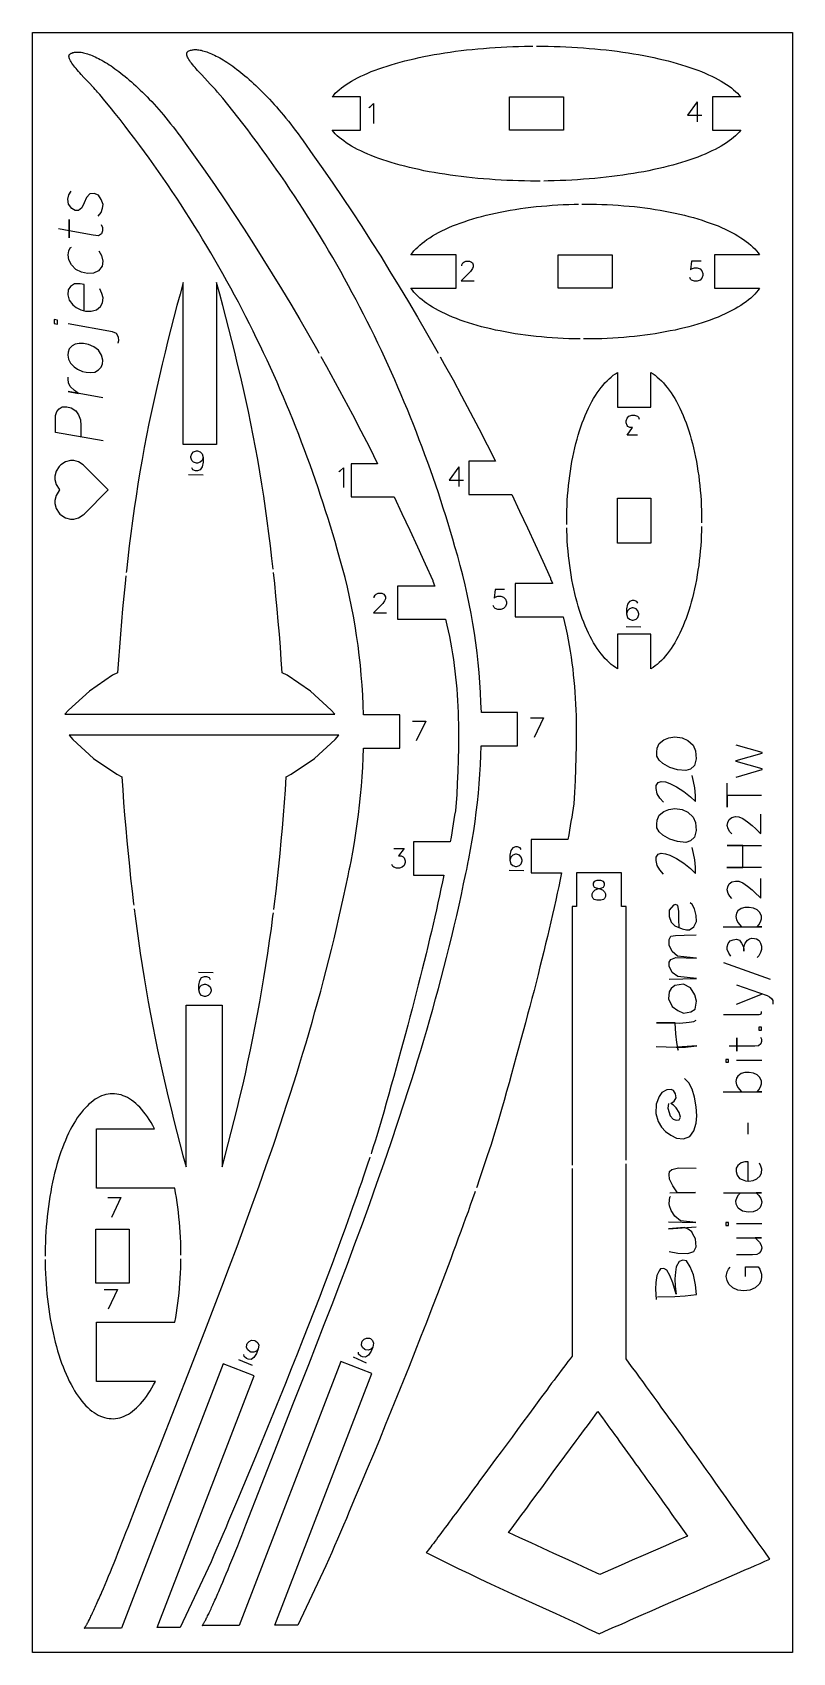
# Model space of a CAD drawing. Header units: millimetres. Extents: x 0 to 107, y 33 to 262.
import ezdxf

# ---------------------------------------------------------------- set-up
doc = ezdxf.new("R2010")
doc.units = ezdxf.units.MM
for name, color, linetype in [('1', 5, 'Continuous'), ('2', 70, 'Continuous'), ('4', 30, 'Continuous'), ('5', 1, 'Continuous')]:
    doc.layers.add(name, color=color, linetype=linetype)

msp = doc.modelspace()

# ---------------------------------------------------------------- linework, layer by layer
for points in [[(47.33, 251.19), (47.59, 251.33), (47.99, 251.73), (47.99, 248.92)], [(93.68, 251.98), (92.35, 250.11), (94.35, 250.11)], [(93.68, 251.98), (93.68, 249.17)], [(60.48, 228.83), (60.48, 228.97), (60.62, 229.23), (60.75, 229.36), (61.01, 229.5), (61.55, 229.5), (61.82, 229.36), (61.95, 229.23), (62.08, 228.97), (62.08, 228.7), (61.95, 228.43), (61.68, 228.03), (60.35, 226.7), (62.22, 226.7)], [(94.24, 229.46), (92.91, 229.46), (92.77, 228.26), (92.91, 228.39), (93.31, 228.52), (93.71, 228.52), (94.11, 228.39), (94.37, 228.12), (94.51, 227.72), (94.51, 227.46), (94.37, 227.06), (94.11, 226.79), (93.71, 226.66), (93.31, 226.66), (92.91, 226.79), (92.77, 226.92), (92.64, 227.19)], [(85.25, 204.91), (83.79, 204.91), (84.58, 205.98), (84.19, 205.98), (83.92, 206.11), (83.79, 206.25), (83.65, 206.65), (83.65, 206.91), (83.79, 207.31), (84.05, 207.58), (84.45, 207.71), (84.86, 207.71), (85.25, 207.58), (85.39, 207.45), (85.52, 207.18)], [(23.93, 201.75), (23.8, 201.35), (23.53, 201.09), (23.13, 200.95), (23, 200.95), (22.6, 201.09), (22.33, 201.35), (22.2, 201.75), (22.2, 201.88), (22.33, 202.28), (22.6, 202.55), (23, 202.69), (23.13, 202.69), (23.53, 202.55), (23.8, 202.28), (23.93, 201.75), (23.93, 201.09), (23.8, 200.42), (23.53, 200.02), (23.13, 199.88), (22.86, 199.88), (22.46, 200.02), (22.33, 200.28)], [(21.88, 199.36), (23.95, 199.32)], [(43.09, 199.78), (43.35, 199.91), (43.75, 200.31), (43.75, 197.51)], [(60.02, 200.44), (58.69, 198.57), (60.69, 198.57)], [(60.02, 200.44), (60.02, 197.64)], [(66.49, 183.1), (65.16, 183.1), (65.02, 181.9), (65.16, 182.03), (65.55, 182.17), (65.96, 182.17), (66.36, 182.03), (66.62, 181.76), (66.76, 181.37), (66.76, 181.1), (66.62, 180.7), (66.36, 180.43), (65.96, 180.3), (65.55, 180.3), (65.16, 180.43), (65.02, 180.57), (64.89, 180.83)], [(48.1, 181.93), (48.1, 182.07), (48.23, 182.33), (48.37, 182.46), (48.63, 182.6), (49.16, 182.6), (49.43, 182.46), (49.57, 182.33), (49.7, 182.07), (49.7, 181.79), (49.57, 181.53), (49.3, 181.13), (47.97, 179.8), (49.83, 179.8)], [(85.32, 181.16), (85.19, 181.43), (84.79, 181.57), (84.52, 181.57), (84.12, 181.43), (83.85, 181.03), (83.72, 180.36), (83.72, 179.69), (83.85, 179.16), (84.12, 178.9), (84.52, 178.76), (84.65, 178.76), (85.06, 178.9), (85.32, 179.16), (85.45, 179.56), (85.45, 179.69), (85.32, 180.1), (85.06, 180.36), (84.65, 180.5), (84.52, 180.5), (84.12, 180.36), (83.85, 180.1), (83.72, 179.69)], [(85.76, 177.81), (83.69, 177.85)], [(70.14, 164.99), (72.01, 164.99)], [(72.01, 164.99), (70.68, 162.19)], [(53.5, 164.52), (55.37, 164.52)], [(55.37, 164.52), (54.03, 161.72)], [(99.2, 156.63), (102.87, 157.7), (102.87, 157.8), (99.2, 158.83), (99.2, 158.97), (102.87, 160.01), (102.87, 160.1), (99.2, 161.15)], [(88.92, 153.06), (88.42, 153.64), (88.07, 154.25), (87.89, 154.99), (87.89, 155.43), (88.17, 155.85), (88.61, 156.01), (89.21, 155.93), (89.83, 155.72), (90.76, 155.24), (91.8, 154.6), (92.74, 153.83), (93.48, 153.16), (93.48, 154.01), (93.38, 155.08), (93.19, 155.99), (92.97, 156.82)], [(102.77, 154.04), (97.91, 154.04), (97.91, 152.35), (97.91, 155.75)], [(98.61, 148.59), (98.3, 148.91), (98.05, 149.3), (97.93, 149.78), (98.01, 150.2), (98.23, 150.64), (98.59, 150.91), (99.13, 151.03), (99.59, 151), (100.16, 150.76), (100.79, 150.32), (101.45, 149.78), (101.97, 149.3), (102.46, 148.85), (102.7, 148.64), (102.7, 151.4)], [(50.85, 146.55), (52.31, 146.55), (51.52, 145.48), (51.91, 145.48), (52.18, 145.34), (52.31, 145.21), (52.45, 144.81), (52.45, 144.54), (52.31, 144.14), (52.05, 143.88), (51.65, 143.74), (51.25, 143.74), (50.85, 143.88), (50.71, 144.01), (50.58, 144.28)], [(68.85, 146.37), (68.72, 146.64), (68.32, 146.78), (68.05, 146.78), (67.65, 146.64), (67.38, 146.24), (67.25, 145.57), (67.25, 144.9), (67.38, 144.37), (67.65, 144.11), (68.05, 143.97), (68.19, 143.97), (68.59, 144.11), (68.85, 144.37), (68.98, 144.77), (68.98, 144.9), (68.85, 145.31), (68.59, 145.57), (68.19, 145.71), (68.05, 145.71), (67.65, 145.57), (67.38, 145.31), (67.25, 144.9)], [(88.92, 142.92), (88.42, 143.51), (88.07, 144.12), (87.89, 144.86), (87.89, 145.29), (88.17, 145.72), (88.61, 145.88), (89.21, 145.8), (89.83, 145.59), (90.76, 145.11), (91.8, 144.46), (92.74, 143.69), (93.48, 143.02), (93.48, 143.88), (93.38, 144.94), (93.19, 145.85), (92.97, 146.68)], [(102.77, 143.84), (97.88, 143.84), (100.16, 143.84), (100.16, 146.94), (97.91, 146.94), (102.77, 146.94)], [(69.23, 143.38), (67.17, 143.42)], [(98.61, 139.49), (98.3, 139.81), (98.05, 140.2), (97.93, 140.69), (98.01, 141.11), (98.23, 141.54), (98.59, 141.81), (99.13, 141.94), (99.59, 141.91), (100.16, 141.67), (100.79, 141.22), (101.45, 140.69), (101.97, 140.2), (102.46, 139.76), (102.7, 139.54), (102.7, 142.3)], [(91.14, 135.4), (91.11, 136.47), (91.09, 137.7), (90.95, 138.49), (90.65, 138.63), (90.37, 138.52), (89.75, 137.82), (89.75, 136.94), (90.04, 136.15), (90.55, 135.59), (91.59, 135.18), (92.2, 135.05), (92.63, 135.03), (93.22, 135.48), (93.59, 136.22), (93.54, 137.08), (93.32, 137.99), (93, 138.63), (92.71, 138.87)], [(97.37, 135.48), (102.82, 135.48), (102.16, 135.48), (102.38, 135.75), (102.65, 136.16), (102.77, 136.61), (102.8, 137.04), (102.5, 137.56), (102.16, 137.88), (101.67, 138.12), (101.06, 138.22), (100.45, 138.19), (99.89, 138.07), (99.42, 137.71), (99.25, 137.39), (99.16, 136.95), (99.25, 136.48), (99.5, 136.02), (99.89, 135.53)], [(89.72, 128.1), (93.62, 128.15), (90.95, 128.47), (90.15, 129), (89.75, 129.93), (89.72, 130.49), (89.96, 130.87), (90.68, 131.16), (93.62, 131.05), (90.9, 131.35), (90.17, 131.99), (89.75, 132.9), (89.75, 133.67), (89.96, 134.15), (90.63, 134.25), (91.88, 134.29), (93.54, 134.34)], [(98.47, 131.34), (98.18, 131.74), (97.95, 132.25), (97.95, 132.66), (98.08, 133.1), (98.37, 133.47), (98.76, 133.64), (99.23, 133.72), (99.65, 133.59), (99.96, 133.17), (100.2, 132.72), (100.28, 132.32), (100.28, 132.03), (100.28, 132.4), (100.33, 132.79), (100.48, 133.17), (100.79, 133.59), (101.09, 133.79), (101.43, 133.87), (101.8, 133.84), (102.09, 133.76), (102.43, 133.53), (102.65, 133.17), (102.77, 132.74), (102.77, 132.28), (102.65, 131.83), (102.41, 131.39), (102.16, 131.13)], [(25.37, 128.97), (23.3, 129.02)], [(23.32, 126.58), (23.45, 126.98), (23.72, 127.25), (24.12, 127.38), (24.25, 127.38), (24.65, 127.25), (24.92, 126.98), (25.05, 126.58), (25.05, 126.45), (24.92, 126.05), (24.65, 125.78), (24.25, 125.65), (24.12, 125.65), (23.72, 125.78), (23.45, 126.05), (23.32, 126.58), (23.32, 127.25), (23.45, 127.91), (23.72, 128.31), (24.12, 128.45), (24.39, 128.45), (24.79, 128.31), (24.92, 128.05)], [(104.05, 128.05), (97.44, 130.37)], [(99.23, 124.55), (102.92, 126.02)], [(99.25, 127.28), (103.56, 125.77), (103.92, 125.6), (104.19, 125.36), (104.36, 125.07), (104.36, 124.55)], [(87.91, 118.57), (90.74, 118.47), (92.04, 118.47), (93.64, 118.66), (90.86, 118.49), (91.03, 118.04), (90.81, 119.13), (90.68, 120.36), (90.6, 121.91), (87.94, 121.91), (91.27, 121.88), (92.55, 121.99), (93.22, 122.12), (93.54, 122.28)], [(97.4, 123.08), (102.46, 123.08), (102.63, 123.12), (102.72, 123.2), (102.8, 123.33), (102.8, 123.5)], [(102.65, 119.87), (102.77, 119.61), (102.77, 119.26), (102.68, 118.95), (102.36, 118.68), (101.82, 118.63), (99.3, 118.63), (99.3, 117.92), (99.3, 119.8), (99.3, 118.63), (98.2, 118.63)], [(97.37, 112.17), (102.82, 112.17), (102.16, 112.17), (102.38, 112.45), (102.65, 112.86), (102.77, 113.3), (102.8, 113.73), (102.5, 114.25), (102.16, 114.57), (101.67, 114.81), (101.06, 114.91), (100.45, 114.88), (99.89, 114.77), (99.42, 114.4), (99.25, 114.08), (99.16, 113.64), (99.25, 113.17), (99.5, 112.71), (99.89, 112.22)], [(102.82, 116.57), (99.23, 116.57)], [(89.65, 110.52), (89.54, 109.85), (89.86, 108.78), (90.33, 108.31), (90.71, 108.17), (91.14, 108.22), (91.35, 108.6), (91.16, 109.24), (90.71, 109.91), (90.37, 110.28), (89.96, 110.52), (90.44, 110.84), (90.71, 111.3), (90.63, 111.88), (90.37, 112.36), (90.04, 112.49), (89.4, 112.44), (88.73, 112.07), (88.31, 111.53), (87.89, 110.42), (87.85, 109.1), (88.17, 107.99), (88.66, 107.16), (89.21, 106.55), (89.98, 106.04), (90.79, 105.64), (91.75, 105.51), (92.65, 105.85), (93.24, 106.68), (93.54, 107.72), (93.67, 108.78), (93.56, 110.04), (93.32, 111.42), (92.97, 112.55), (92.5, 113.43), (91.91, 114.07)], [(100.92, 106.18), (100.92, 107.77)], [(89.83, 97.91), (93.48, 97.93), (90.9, 97.91), (90.26, 98.89), (89.8, 99.85), (89.75, 100.47), (89.8, 100.92), (90.12, 101.21), (91.05, 101.42), (93.56, 101.4)], [(100.89, 99.58), (100.89, 102.27), (100.45, 102.27), (99.89, 102.15), (99.45, 101.78), (99.2, 101.41), (99.18, 100.9), (99.33, 100.38), (99.69, 99.94), (100.06, 99.77), (100.52, 99.58), (101.01, 99.53), (101.6, 99.65), (102.14, 99.87), (102.58, 100.31), (102.77, 100.73), (102.82, 101.24), (102.7, 101.68), (102.48, 102.1)], [(10.46, 97.24), (12.33, 97.24)], [(12.33, 97.24), (11, 94.44)], [(89.67, 93.8), (93.51, 93.69), (91.35, 93.96), (90.52, 94.6), (90.04, 95.42), (89.77, 96.09), (89.75, 96.39), (89.83, 97.27), (89.91, 97.37)], [(97.4, 97.89), (102.77, 97.89), (102.04, 97.89), (102.38, 97.55), (102.7, 97.09), (102.82, 96.62), (102.75, 96.23), (102.58, 95.84), (102.16, 95.45), (101.6, 95.2), (100.92, 95.15), (100.11, 95.32), (99.5, 95.74), (99.2, 96.32), (99.16, 96.79), (99.33, 97.28), (99.52, 97.6), (99.82, 97.92)], [(89.75, 89.61), (90.98, 89.39), (92.39, 89.32), (93.22, 89.64), (93.56, 90.3), (93.48, 91.43), (93.08, 92.06), (92.92, 92.41), (92.44, 92.75), (91.93, 93), (89.65, 92.81), (93.54, 93.08)], [(102.82, 93.52), (99.23, 93.52)], [(99.25, 91.54), (102.8, 91.54), (101.87, 91.54), (102.19, 91.27), (102.5, 90.95), (102.75, 90.51), (102.82, 90.09), (102.7, 89.66), (102.46, 89.36), (102.14, 89.19), (101.52, 89.17), (99.25, 89.17)], [(88.1, 83.2), (90.52, 83.24), (92.02, 83.34), (93.59, 83.53), (93.48, 84.89), (93.16, 86.33), (92.71, 87.47), (92.2, 88.28), (91.69, 88.41), (91.16, 88.22), (90.74, 87.47), (90.63, 86.68), (90.52, 85.77), (90.6, 84.73), (90.71, 83.59), (90.28, 85.21), (89.83, 86.25), (89.4, 86.97), (88.98, 87.21), (88.52, 87.16), (88.31, 86.89), (88.01, 86.22), (87.85, 85.26), (87.83, 84.31), (87.91, 82.86)], [(100.5, 86.08), (100.5, 87.43), (102.31, 87.43), (102.53, 87.11), (102.77, 86.43), (102.8, 85.94), (102.7, 85.45), (102.46, 85.01), (101.87, 84.5), (101.14, 84.15), (100.28, 84.08), (99.45, 84.18), (98.71, 84.5), (98.15, 85.01), (97.91, 85.52), (97.81, 86.11), (97.91, 86.75), (98.12, 87.14), (98.35, 87.41)], [(9.98, 84.27), (11.84, 84.27)], [(11.84, 84.27), (10.51, 81.47)], [(31.72, 75.85), (31.45, 75.52), (31.11, 75.38), (30.69, 75.4), (30.56, 75.45), (30.24, 75.72), (30.08, 76.06), (30.11, 76.49), (30.16, 76.61), (30.43, 76.93), (30.78, 77.08), (31.2, 77.06), (31.32, 77.01), (31.64, 76.74), (31.79, 76.39), (31.72, 75.85), (31.48, 75.23), (31.11, 74.66), (30.71, 74.38), (30.29, 74.41), (30.04, 74.5), (29.72, 74.78), (29.69, 75.07)], [(47.92, 76.13), (47.64, 75.82), (47.29, 75.68), (46.88, 75.71), (46.75, 75.77), (46.44, 76.05), (46.29, 76.4), (46.33, 76.82), (46.38, 76.94), (46.66, 77.26), (47.02, 77.39), (47.44, 77.36), (47.56, 77.31), (47.87, 77.03), (48.01, 76.68), (47.92, 76.13), (47.66, 75.52), (47.27, 74.96), (46.87, 74.7), (46.45, 74.74), (46.2, 74.84), (45.89, 75.12), (45.87, 75.42)], [(28.94, 74.38), (30.85, 73.58)], [(45.1, 74.74), (46.98, 73.89)]]:
    msp.add_lwpolyline(points)
for points in [[(87.99, 160.12), (88.04, 160.68), (88.33, 161.37), (88.98, 161.9), (89.7, 162.17), (90.52, 162.3), (91.56, 162.17), (92.39, 161.79), (93.13, 161.11), (93.48, 160.35), (93.56, 159.21), (93.3, 158.26), (92.76, 157.75), (92.09, 157.53), (90.9, 157.66), (89.83, 157.98), (88.84, 158.54), (88.33, 159.03), (88.01, 159.58)], [(87.99, 149.98), (88.04, 150.54), (88.33, 151.24), (88.98, 151.77), (89.7, 152.04), (90.52, 152.17), (91.56, 152.04), (92.39, 151.66), (93.13, 150.97), (93.48, 150.22), (93.56, 149.08), (93.3, 148.12), (92.76, 147.61), (92.09, 147.4), (90.9, 147.53), (89.83, 147.85), (88.84, 148.41), (88.33, 148.89), (88.01, 149.45)], [(79.55, 142.02), (79.15, 141.89), (79.01, 141.62), (79.01, 141.35), (79.15, 141.09), (79.42, 140.96), (79.95, 140.82), (80.35, 140.68), (80.62, 140.42), (80.75, 140.15), (80.75, 139.75), (80.62, 139.49), (80.48, 139.35), (80.08, 139.22), (79.55, 139.22), (79.15, 139.35), (79.01, 139.49), (78.88, 139.75), (78.88, 140.15), (79.01, 140.42), (79.29, 140.68), (79.68, 140.82), (80.22, 140.96), (80.48, 141.09), (80.62, 141.35), (80.62, 141.62), (80.48, 141.89), (80.08, 142.02)], [(89.67, 125.29), (90.15, 124.23), (90.95, 123.67), (91.75, 123.3), (92.82, 123.48), (93.4, 123.83), (93.59, 124.96), (93.35, 125.89), (92.74, 126.84), (91.75, 127.38), (90.52, 127.19), (90.04, 126.77), (89.75, 126.28)], [(102.38, 120.9), (102.77, 120.9), (102.77, 121.29), (102.38, 121.29)], [(97.74, 116.35), (98.12, 116.35), (98.12, 116.74), (97.74, 116.74)], [(97.74, 93.3), (98.12, 93.3), (98.12, 93.69), (97.74, 93.69)]]:
    msp.add_lwpolyline(points, close=True)
at = {"layer": '1'}
for points in [[(74.81, 247.97), (67.19, 247.97), (67.19, 252.67), (74.81, 252.67)], [(81.71, 230.37), (81.71, 225.67), (74.08, 225.67), (74.08, 230.37)], [(87.15, 196.01), (87.15, 189.66), (82.45, 189.66), (82.45, 196.01)], [(13.5, 92.76), (13.5, 85.14), (8.8, 85.14), (8.8, 92.76)], [(79.68, 67), (80, 66.56), (80.33, 66.12), (80.66, 65.66), (80.99, 65.2), (81.33, 64.73), (81.68, 64.25), (82.03, 63.77), (82.38, 63.28), (82.74, 62.78), (83.11, 62.28), (83.47, 61.77), (83.85, 61.25), (84.23, 60.72), (84.61, 60.19), (85, 59.65), (85.39, 59.11), (85.79, 58.55), (86.19, 57.99), (86.6, 57.43), (87.01, 56.85), (87.42, 56.27), (87.84, 55.68), (88.27, 55.09), (88.7, 54.48), (89.13, 53.87), (89.58, 53.26), (90.02, 52.63), (90.47, 52), (90.92, 51.37), (91.38, 50.72), (91.84, 50.07), (92.31, 49.41), (90.77, 48.74), (89.21, 48.06), (86.09, 46.69), (84.53, 46.01), (82.98, 45.33), (81.45, 44.66), (80.7, 44.33), (79.95, 44), (78.32, 44.75), (76.69, 45.5), (75.07, 46.25), (73.45, 46.98), (71.85, 47.72), (70.25, 48.45), (68.66, 49.18), (67.07, 49.92), (67.44, 50.41), (67.81, 50.91), (68.18, 51.42), (68.56, 51.94), (68.95, 52.46), (69.34, 52.99), (69.73, 53.52), (70.13, 54.06), (70.93, 55.15), (71.74, 56.25), (73.38, 58.48), (75.02, 60.71), (75.83, 61.81), (76.63, 62.89), (77.03, 63.43), (77.42, 63.96), (77.81, 64.49), (78.19, 65), (78.57, 65.52), (78.95, 66.02), (79.31, 66.52)]]:
    msp.add_lwpolyline(points, close=True, dxfattribs=at)
at = {"layer": '2'}
msp.add_lwpolyline([(-0.17, 261.79), (107.17, 261.79), (107.17, 32.97), (-0.17, 32.97)], close=True, dxfattribs=at)
at = {"layer": '4'}
for points in [[(47.48, 102.92), (47.43, 102.77), (47.16, 101.94), (46.87, 101.1), (46.58, 100.24), (46.29, 99.38), (45.98, 98.5), (45.68, 97.61), (45.36, 96.71), (45.04, 95.81), (44.71, 94.89), (44.38, 93.96), (44.04, 93.03), (43.7, 92.09), (43.35, 91.14), (43, 90.18), (42.64, 89.21), (42.28, 88.24), (41.91, 87.26), (41.54, 86.27), (41.16, 85.28), (40.78, 84.28), (40.4, 83.28), (39.62, 81.26), (38.83, 79.22), (38.03, 77.17), (37.22, 75.11), (36.39, 73.05), (35.56, 70.97), (34.73, 68.9), (33.04, 64.75), (32.19, 62.69), (31.34, 60.63), (30.49, 58.59), (29.64, 56.56), (28.8, 54.55), (27.95, 52.57), (27.53, 51.58), (27.12, 50.6), (26.7, 49.63), (26.29, 48.66), (25.87, 47.71), (25.46, 46.75), (25.06, 45.81), (24.65, 44.88), (20.68, 36.5), (17.45, 36.5), (31.14, 72.06), (26.75, 73.75), (12.39, 36.44), (7.16, 36.44), (7.17, 36.44), (7.19, 36.45), (7.21, 36.48), (7.24, 36.51), (7.27, 36.55), (7.3, 36.59), (7.34, 36.65), (7.38, 36.71), (7.42, 36.79), (7.47, 36.87), (7.52, 36.95), (7.57, 37.05), (7.62, 37.16), (7.68, 37.27), (7.74, 37.39), (7.87, 37.65), (7.94, 37.79), (8.02, 37.94), (8.09, 38.1), (8.17, 38.26), (8.25, 38.43), (8.33, 38.61), (8.42, 38.79), (8.51, 38.98), (8.6, 39.18), (8.69, 39.38), (8.79, 39.6), (8.89, 39.81), (8.98, 40.03), (9.09, 40.26), (9.19, 40.5), (9.3, 40.74), (9.41, 40.99), (9.52, 41.24), (9.63, 41.5), (9.86, 42.03), (10.09, 42.59), (10.34, 43.17), (10.59, 43.76), (10.84, 44.38), (11.1, 45.01), (11.37, 45.67), (11.64, 46.34), (11.91, 47.03), (12.19, 47.73), (12.47, 48.45), (12.76, 49.18), (13.04, 49.93), (13.33, 50.68), (15.54, 56.34), (17.76, 61.99), (19.99, 67.64), (22.21, 73.3), (24.42, 78.97), (25.51, 81.81), (26.6, 84.65), (27.68, 87.49), (28.74, 90.34), (29.79, 93.19), (30.83, 96.05), (31.85, 98.91), (32.86, 101.77), (33.85, 104.64), (34.82, 107.52), (35.77, 110.41), (36.23, 111.85), (36.69, 113.3), (37.15, 114.75), (37.59, 116.2), (38.03, 117.65), (38.47, 119.1), (38.9, 120.56), (39.32, 122.02), (39.73, 123.47), (40.14, 124.94), (40.54, 126.4), (40.93, 127.87), (41.32, 129.34), (41.69, 130.81), (42.06, 132.28), (42.42, 133.76), (42.77, 135.23), (43.12, 136.72), (43.45, 138.2), (43.78, 139.68), (44.09, 141.17), (44.4, 142.66), (44.52, 143.24), (44.58, 143.52), (44.59, 143.56), (44.62, 143.73), (44.69, 144.06), (44.82, 144.71), (45.07, 146.03), (45.3, 147.36), (45.52, 148.68), (45.71, 150.01), (45.89, 151.34), (46.04, 152.67), (46.18, 154), (46.3, 155.34), (46.4, 156.67), (46.48, 158.01), (46.55, 159.35), (46.59, 160.69), (51.7, 160.69), (51.7, 165.39), (46.59, 165.39), (46.54, 166.8), (46.48, 168.21), (46.38, 169.62), (46.27, 171.03), (46.14, 172.43), (45.99, 173.83), (45.81, 175.22), (45.61, 176.6), (45.39, 177.98), (45.15, 179.36), (44.89, 180.73), (44.61, 182.09), (44.3, 183.44), (43.98, 184.79), (43.63, 186.13), (43.26, 187.46), (42.87, 188.79), (42.56, 189.88), (42.24, 190.97), (41.91, 192.06), (41.57, 193.15), (41.23, 194.24), (40.88, 195.32), (40.52, 196.41), (40.16, 197.49), (39.79, 198.57), (39.41, 199.64), (39.03, 200.72), (38.64, 201.79), (38.24, 202.86), (37.84, 203.92), (37.43, 204.99), (37.01, 206.05), (36.59, 207.11), (36.16, 208.17), (35.72, 209.22), (35.28, 210.27), (34.83, 211.32), (34.37, 212.37), (33.91, 213.41), (33.44, 214.45), (32.96, 215.49), (32.48, 216.52), (31.99, 217.55), (31.49, 218.58), (30.99, 219.6), (30.48, 220.62), (29.96, 221.64), (29.44, 222.65), (28.91, 223.67), (28.38, 224.67), (27.84, 225.68), (27.29, 226.68), (26.73, 227.67), (26.17, 228.67), (25.61, 229.65), (25.03, 230.64), (24.45, 231.62), (23.86, 232.6), (23.27, 233.57), (22.67, 234.54), (22.07, 235.51), (21.45, 236.47), (20.83, 237.43), (20.21, 238.38), (19.58, 239.33), (18.94, 240.27), (18.3, 241.21), (17.65, 242.15), (16.99, 243.08), (16.33, 244.01), (15.66, 244.93), (14.98, 245.84), (14.3, 246.76), (13.61, 247.67), (12.92, 248.57), (12.22, 249.47), (11.51, 250.36), (10.8, 251.25), (10.08, 252.13), (9.35, 253.01), (9.2, 253.18), (9.04, 253.37), (8.87, 253.55), (8.69, 253.75), (8.51, 253.95), (8.32, 254.15), (7.92, 254.57), (7.11, 255.43), (6.72, 255.86), (6.53, 256.07), (6.34, 256.28), (6.16, 256.49), (5.99, 256.69), (5.83, 256.89), (5.68, 257.08), (5.54, 257.27), (5.42, 257.45), (5.31, 257.62), (5.21, 257.78), (5.13, 257.94), (5.07, 258.08), (5.02, 258.22), (5, 258.34), (4.99, 258.4), (4.99, 258.46), (5, 258.51), (5.01, 258.55), (5.03, 258.6), (5.05, 258.64), (5.08, 258.68), (5.12, 258.71), (5.21, 258.78), (5.32, 258.84), (5.42, 258.88), (5.54, 258.93), (5.66, 258.96), (5.79, 258.98), (5.93, 259), (6.07, 259.01), (6.22, 259.02), (6.37, 259.01), (6.54, 259), (6.7, 258.98), (6.88, 258.95), (7.06, 258.91), (7.24, 258.87), (7.44, 258.82), (7.63, 258.76), (7.84, 258.69), (8.05, 258.61), (8.26, 258.53), (8.48, 258.43), (8.71, 258.33), (8.93, 258.22), (9.17, 258.1), (9.41, 257.98), (9.65, 257.85), (9.9, 257.7), (10.15, 257.55), (10.41, 257.39), (10.68, 257.22), (10.94, 257.05), (11.21, 256.86), (11.49, 256.66), (11.77, 256.46), (12.05, 256.25), (12.33, 256.03), (12.62, 255.8), (12.92, 255.56), (13.21, 255.32), (13.51, 255.06), (13.81, 254.8), (14.12, 254.52), (14.43, 254.24), (14.74, 253.95), (15.06, 253.65), (15.37, 253.34), (15.69, 253.02), (16.02, 252.69), (16.34, 252.35), (16.67, 252.01), (17, 251.65), (17.33, 251.29), (17.66, 250.91), (17.99, 250.53), (18.33, 250.13), (18.67, 249.73), (19.01, 249.32), (19.35, 248.89), (19.69, 248.46), (20.04, 248.02), (20.38, 247.57), (20.72, 247.11), (21.07, 246.64), (21.42, 246.16), (22.83, 244.18), (24.23, 242.18), (25.62, 240.16), (26.99, 238.13), (28.36, 236.08), (29.71, 234.01), (31.05, 231.92), (32.38, 229.82), (33.7, 227.7), (35.01, 225.56), (36.3, 223.4), (37.58, 221.23), (38.85, 219.04), (40.11, 216.83), (40.29, 216.51)], [(62.35, 98.11), (62.3, 97.96), (61.99, 97.06), (61.66, 96.15), (61.34, 95.24), (61, 94.31), (60.67, 93.37), (60.32, 92.43), (59.97, 91.48), (59.62, 90.52), (59.26, 89.56), (58.9, 88.58), (58.53, 87.6), (58.16, 86.62), (57.79, 85.62), (57.41, 84.63), (57.02, 83.62), (56.25, 81.6), (55.46, 79.57), (54.65, 77.52), (53.84, 75.46), (53.02, 73.39), (52.19, 71.32), (51.35, 69.24), (49.66, 65.1), (48.82, 63.03), (47.97, 60.98), (47.12, 58.94), (46.27, 56.91), (45.42, 54.9), (44.58, 52.91), (44.16, 51.93), (43.74, 50.95), (43.33, 49.97), (42.91, 49.01), (42.5, 48.05), (42.09, 47.1), (41.68, 46.16), (41.27, 45.22), (37.3, 36.85), (34.07, 36.85), (47.76, 72.4), (43.38, 74.09), (29.01, 36.78), (23.78, 36.78), (23.8, 36.79), (23.82, 36.8), (23.84, 36.82), (23.87, 36.85), (23.9, 36.89), (23.93, 36.94), (23.96, 36.99), (24, 37.06), (24.05, 37.13), (24.09, 37.21), (24.14, 37.3), (24.19, 37.4), (24.25, 37.5), (24.31, 37.61), (24.37, 37.73), (24.43, 37.86), (24.5, 37.99), (24.57, 38.14), (24.64, 38.29), (24.72, 38.44), (24.8, 38.61), (24.88, 38.78), (24.96, 38.95), (25.05, 39.14), (25.13, 39.33), (25.22, 39.53), (25.32, 39.73), (25.41, 39.94), (25.51, 40.16), (25.61, 40.38), (25.71, 40.61), (25.82, 40.84), (25.92, 41.09), (26.03, 41.33), (26.14, 41.59), (26.25, 41.84), (26.48, 42.38), (26.72, 42.93), (26.96, 43.51), (27.21, 44.11), (27.47, 44.72), (27.73, 45.36), (27.99, 46.01), (28.26, 46.68), (28.54, 47.37), (28.82, 48.07), (29.1, 48.79), (29.38, 49.52), (29.67, 50.27), (29.96, 51.03), (32.16, 56.68), (34.38, 62.33), (36.61, 67.99), (38.84, 73.65), (41.04, 79.31), (42.14, 82.15), (43.22, 84.99), (44.3, 87.83), (45.37, 90.68), (46.42, 93.53), (47.46, 96.39), (48.48, 99.25), (49.49, 102.12), (50.48, 104.99), (51.44, 107.87), (52.39, 110.75), (52.86, 112.2), (53.32, 113.64), (53.77, 115.09), (54.22, 116.54), (54.66, 117.99), (55.1, 119.45), (55.52, 120.9), (55.95, 122.36), (56.36, 123.82), (56.77, 125.28), (57.17, 126.75), (57.56, 128.21), (57.94, 129.68), (58.32, 131.15), (58.69, 132.63), (59.05, 134.1), (59.4, 135.58), (59.74, 137.06), (60.08, 138.54), (60.4, 140.03), (60.72, 141.52), (61.03, 143.01), (61.15, 143.58), (61.21, 143.87), (61.21, 143.91), (61.25, 144.07), (61.32, 144.4), (61.45, 145.06), (61.7, 146.38), (61.93, 147.7), (62.14, 149.03), (62.34, 150.35), (62.51, 151.68), (62.67, 153.01), (62.81, 154.35), (62.93, 155.68), (63.03, 157.02), (63.11, 158.36), (63.17, 159.7), (63.21, 161.03), (68.33, 161.03), (68.33, 165.73), (63.22, 165.73), (63.17, 167.15), (63.1, 168.56), (63.01, 169.97), (62.9, 171.37), (62.77, 172.77), (62.61, 174.17), (62.43, 175.56), (62.24, 176.95), (62.02, 178.33), (61.78, 179.7), (61.52, 181.07), (61.23, 182.43), (60.93, 183.79), (60.6, 185.14), (60.25, 186.48), (59.89, 187.81), (59.5, 189.13), (59.18, 190.23), (58.86, 191.32), (58.53, 192.41), (58.2, 193.5), (57.85, 194.59), (57.5, 195.67), (57.15, 196.75), (56.78, 197.83), (56.41, 198.91), (56.04, 199.99), (55.65, 201.06), (55.26, 202.13), (54.87, 203.2), (54.46, 204.27), (54.05, 205.33), (53.64, 206.4), (53.21, 207.46), (52.78, 208.51), (52.34, 209.57), (51.9, 210.62), (51.45, 211.67), (51, 212.71), (50.53, 213.76), (50.06, 214.79), (49.59, 215.83), (49.1, 216.86), (48.61, 217.9), (48.12, 218.92), (47.61, 219.95), (47.11, 220.97), (46.59, 221.99), (46.07, 223), (45.54, 224.01), (45, 225.02), (44.46, 226.02), (43.91, 227.02), (43.36, 228.02), (42.8, 229.01), (42.23, 230), (41.66, 230.99), (41.08, 231.97), (40.49, 232.94), (39.9, 233.92), (39.3, 234.89), (38.69, 235.85), (38.08, 236.81), (37.46, 237.77), (36.83, 238.72), (36.2, 239.67), (35.56, 240.62), (34.92, 241.56), (34.27, 242.49), (33.61, 243.42), (32.95, 244.35), (32.28, 245.27), (31.61, 246.19), (30.92, 247.1), (30.24, 248.01), (29.54, 248.91), (28.84, 249.81), (28.14, 250.71), (27.42, 251.59), (26.7, 252.48), (25.98, 253.36), (25.83, 253.53), (25.67, 253.71), (25.5, 253.9), (25.32, 254.1), (25.13, 254.29), (24.94, 254.5), (24.55, 254.92), (23.74, 255.78), (23.34, 256.2), (23.15, 256.42), (22.97, 256.63), (22.79, 256.83), (22.62, 257.04), (22.46, 257.23), (22.31, 257.43), (22.17, 257.61), (22.04, 257.79), (21.93, 257.96), (21.83, 258.13), (21.75, 258.28), (21.69, 258.43), (21.65, 258.56), (21.62, 258.69), (21.62, 258.74), (21.62, 258.8), (21.63, 258.85), (21.64, 258.9), (21.66, 258.95), (21.68, 258.99), (21.71, 259.03), (21.75, 259.06), (21.84, 259.13), (21.94, 259.18), (22.05, 259.23), (22.17, 259.27), (22.29, 259.3), (22.42, 259.33), (22.55, 259.35), (22.69, 259.36), (22.84, 259.36), (23, 259.36), (23.16, 259.34), (23.33, 259.32), (23.5, 259.3), (23.68, 259.26), (23.87, 259.21), (24.06, 259.16), (24.26, 259.1), (24.46, 259.03), (24.67, 258.96), (24.89, 258.87), (25.11, 258.78), (25.33, 258.68), (25.56, 258.57), (25.79, 258.45), (26.03, 258.33), (26.28, 258.19), (26.53, 258.05), (26.78, 257.9), (27.04, 257.74), (27.3, 257.57), (27.57, 257.39), (27.84, 257.21), (28.11, 257.01), (28.39, 256.81), (28.67, 256.6), (28.96, 256.38), (29.25, 256.15), (29.54, 255.91), (29.84, 255.66), (30.14, 255.41), (30.44, 255.14), (30.75, 254.87), (31.06, 254.59), (31.37, 254.29), (31.68, 253.99), (32, 253.68), (32.32, 253.36), (32.64, 253.04), (32.97, 252.7), (33.29, 252.35), (33.62, 252), (33.95, 251.63), (34.29, 251.26), (34.62, 250.87), (34.96, 250.48), (35.29, 250.08), (35.63, 249.66), (35.98, 249.24), (36.32, 248.81), (36.66, 248.37), (37, 247.92), (37.35, 247.45), (37.7, 246.98), (38.04, 246.5), (39.45, 244.52), (40.85, 242.53), (42.24, 240.51), (43.62, 238.48), (44.98, 236.43), (46.34, 234.36), (47.68, 232.27), (49.01, 230.17), (50.32, 228.04), (51.63, 225.9), (52.92, 223.75), (54.21, 221.57), (55.48, 219.38), (56.74, 217.17), (57.12, 216.49)], [(71.54, 240.8), (71, 240.8), (70.16, 240.8), (69.32, 240.81), (68.49, 240.83), (67.65, 240.86), (66.82, 240.89), (66, 240.93), (65.17, 240.98), (64.36, 241.04), (63.54, 241.1), (62.74, 241.17), (61.93, 241.25), (61.14, 241.33), (60.36, 241.43), (59.58, 241.53), (58.81, 241.63), (58.05, 241.75), (57.3, 241.87), (56.56, 241.99), (55.84, 242.12), (55.12, 242.26), (54.42, 242.41), (53.73, 242.56), (53.06, 242.72), (52.4, 242.88), (51.75, 243.06), (51.12, 243.23), (50.51, 243.41), (49.91, 243.6), (49.32, 243.79), (48.76, 243.99), (48.21, 244.19), (47.68, 244.4), (47.17, 244.61), (46.68, 244.83), (46.2, 245.05), (45.75, 245.27), (45.32, 245.5), (44.9, 245.74), (44.51, 245.97), (44.14, 246.21), (43.79, 246.46), (43.46, 246.7), (43.15, 246.95), (42.87, 247.2), (42.6, 247.46), (42.37, 247.71), (42.15, 247.97), (46.15, 247.97), (46.15, 252.67), (42.15, 252.67), (42.37, 252.93), (42.6, 253.19), (42.87, 253.44), (43.15, 253.69), (43.46, 253.94), (43.79, 254.19), (44.14, 254.43), (44.51, 254.67), (44.9, 254.91), (45.32, 255.14), (45.75, 255.37), (46.2, 255.6), (46.68, 255.82), (47.17, 256.03), (47.68, 256.25), (48.21, 256.45), (48.76, 256.65), (49.32, 256.85), (49.91, 257.04), (50.51, 257.23), (51.12, 257.41), (51.75, 257.59), (52.4, 257.76), (53.06, 257.92), (53.73, 258.08), (54.42, 258.23), (55.12, 258.38), (55.84, 258.52), (56.56, 258.65), (57.3, 258.78), (58.05, 258.9), (58.81, 259.01), (59.58, 259.12), (60.36, 259.22), (61.14, 259.31), (61.93, 259.39), (62.74, 259.47), (63.54, 259.54), (64.36, 259.61), (65.17, 259.66), (66, 259.71), (66.82, 259.75), (67.65, 259.79), (68.49, 259.81), (69.32, 259.83), (70.16, 259.84), (70.5, 259.84)], [(71, 259.84), (71.83, 259.84), (72.67, 259.83), (73.5, 259.81), (74.34, 259.79), (75.17, 259.75), (75.99, 259.71), (76.82, 259.66), (77.64, 259.61), (78.45, 259.54), (79.26, 259.47), (80.06, 259.39), (80.85, 259.31), (81.64, 259.22), (82.41, 259.12), (83.18, 259.01), (83.94, 258.9), (84.69, 258.78), (85.43, 258.65), (86.15, 258.52), (86.87, 258.38), (87.57, 258.23), (88.26, 258.08), (88.93, 257.92), (89.59, 257.76), (90.24, 257.59), (90.87, 257.41), (91.49, 257.23), (92.09, 257.04), (92.67, 256.85), (93.23, 256.65), (93.78, 256.45), (94.31, 256.25), (94.82, 256.03), (95.31, 255.82), (95.79, 255.6), (96.24, 255.37), (96.67, 255.14), (97.09, 254.91), (97.48, 254.67), (97.85, 254.43), (98.2, 254.19), (98.53, 253.94), (98.84, 253.69), (99.12, 253.44), (99.39, 253.19), (99.63, 252.93), (99.84, 252.67), (95.84, 252.67), (95.84, 247.97), (99.84, 247.97), (99.63, 247.71), (99.39, 247.46), (99.12, 247.2), (98.84, 246.95), (98.53, 246.7), (98.2, 246.46), (97.85, 246.21), (97.48, 245.97), (97.09, 245.74), (96.67, 245.5), (96.24, 245.27), (95.79, 245.05), (95.31, 244.83), (94.82, 244.61), (94.31, 244.4), (93.78, 244.19), (93.23, 243.99), (92.67, 243.79), (92.09, 243.6), (91.49, 243.41), (90.87, 243.23), (90.24, 243.06), (89.59, 242.88), (88.93, 242.72), (88.26, 242.56), (87.57, 242.41), (86.87, 242.26), (86.15, 242.12), (85.43, 241.99), (84.69, 241.87), (83.94, 241.75), (83.18, 241.63), (82.41, 241.53), (81.64, 241.43), (80.85, 241.33), (80.06, 241.25), (79.26, 241.17), (78.45, 241.1), (77.64, 241.04), (76.82, 240.98), (75.99, 240.93), (75.17, 240.89), (74.34, 240.86), (73.5, 240.83), (72.67, 240.81), (72.04, 240.8)], [(77.16, 218.5), (77.12, 218.5), (76.34, 218.51), (75.56, 218.53), (74.78, 218.56), (74.01, 218.6), (73.24, 218.65), (72.47, 218.71), (71.71, 218.78), (70.96, 218.85), (70.21, 218.94), (69.47, 219.03), (68.74, 219.13), (68.01, 219.24), (67.3, 219.36), (66.59, 219.49), (65.9, 219.62), (65.22, 219.76), (64.55, 219.91), (63.89, 220.07), (63.25, 220.23), (62.62, 220.41), (62, 220.59), (61.4, 220.77), (60.81, 220.97), (60.24, 221.17), (59.69, 221.37), (59.16, 221.59), (58.64, 221.8), (58.14, 222.03), (57.66, 222.26), (57.19, 222.5), (56.75, 222.74), (56.33, 222.98), (55.93, 223.24), (55.54, 223.49), (55.19, 223.75), (54.85, 224.01), (54.53, 224.28), (54.23, 224.55), (53.96, 224.83), (53.71, 225.1), (53.48, 225.38), (53.28, 225.67), (59.66, 225.67), (59.66, 230.37), (53.28, 230.37), (53.48, 230.65), (53.71, 230.93), (53.96, 231.21), (54.23, 231.48), (54.53, 231.75), (54.85, 232.02), (55.19, 232.28), (55.54, 232.54), (55.93, 232.8), (56.33, 233.05), (56.75, 233.29), (57.19, 233.53), (57.66, 233.77), (58.14, 234), (58.64, 234.23), (59.16, 234.45), (59.69, 234.66), (60.24, 234.86), (60.81, 235.06), (61.4, 235.26), (62, 235.44), (62.62, 235.63), (63.25, 235.8), (63.89, 235.96), (64.55, 236.12), (65.22, 236.27), (65.9, 236.41), (66.59, 236.55), (67.3, 236.67), (68.01, 236.79), (68.74, 236.9), (69.47, 237), (70.21, 237.09), (70.96, 237.18), (71.71, 237.25), (72.47, 237.32), (73.24, 237.38), (74.01, 237.43), (74.78, 237.47), (75.56, 237.5), (76.34, 237.52), (76.93, 237.53)], [(77.43, 237.54), (77.9, 237.54), (78.67, 237.54), (79.46, 237.52), (80.23, 237.5), (81.01, 237.47), (81.78, 237.43), (82.55, 237.38), (83.32, 237.32), (84.08, 237.25), (84.83, 237.18), (85.58, 237.09), (86.32, 237), (87.05, 236.9), (87.78, 236.79), (88.49, 236.67), (89.19, 236.55), (89.89, 236.41), (90.57, 236.27), (91.24, 236.12), (91.9, 235.96), (92.54, 235.8), (93.17, 235.63), (93.79, 235.44), (94.39, 235.26), (94.98, 235.06), (95.55, 234.86), (96.1, 234.66), (96.64, 234.45), (97.15, 234.23), (97.65, 234), (98.13, 233.77), (98.6, 233.53), (99.04, 233.29), (99.46, 233.05), (99.86, 232.8), (100.25, 232.54), (100.61, 232.28), (100.94, 232.02), (101.26, 231.75), (101.56, 231.48), (101.83, 231.21), (102.08, 230.93), (102.31, 230.65), (102.51, 230.37), (96.13, 230.37), (96.13, 225.67), (102.51, 225.67), (102.31, 225.38), (102.08, 225.1), (101.83, 224.83), (101.56, 224.55), (101.26, 224.28), (100.94, 224.01), (100.61, 223.75), (100.25, 223.49), (99.86, 223.24), (99.46, 222.98), (99.04, 222.74), (98.6, 222.5), (98.13, 222.26), (97.65, 222.03), (97.15, 221.8), (96.64, 221.59), (96.1, 221.37), (95.55, 221.17), (94.98, 220.97), (94.39, 220.77), (93.79, 220.59), (93.17, 220.41), (92.54, 220.23), (91.9, 220.07), (91.24, 219.91), (90.57, 219.76), (89.89, 219.62), (89.19, 219.49), (88.49, 219.36), (87.78, 219.24), (87.05, 219.13), (86.32, 219.03), (85.58, 218.94), (84.83, 218.85), (84.08, 218.78), (83.32, 218.71), (82.55, 218.65), (81.78, 218.6), (81.01, 218.56), (80.23, 218.53), (79.46, 218.51), (78.67, 218.5), (77.9, 218.49), (77.66, 218.49)], [(33.83, 185.99), (33.66, 187.51), (33.45, 189.28), (33.23, 191.04), (33, 192.79), (32.76, 194.54), (32.5, 196.28), (32.23, 198.01), (31.94, 199.73), (31.64, 201.45), (31.33, 203.16), (31.01, 204.87), (30.67, 206.56), (30.32, 208.25), (29.96, 209.94), (29.58, 211.62), (29.2, 213.29), (28.81, 214.95), (28.4, 216.61), (27.99, 218.26), (27.57, 219.91), (27.15, 221.56), (26.71, 223.2), (26.28, 224.83), (25.83, 226.46), (25.83, 203.59), (21.13, 203.59), (21.13, 226.46), (20.68, 224.83), (20.24, 223.2), (19.81, 221.56), (19.38, 219.91), (18.97, 218.26), (18.56, 216.61), (18.15, 214.95), (17.76, 213.29), (17.38, 211.62), (17, 209.94), (16.64, 208.25), (16.29, 206.56), (15.95, 204.87), (15.63, 203.16), (15.31, 201.45), (15.02, 199.73), (14.73, 198.01), (14.46, 196.28), (14.2, 194.54), (13.96, 192.79), (13.72, 191.04), (13.5, 189.28), (13.3, 187.51), (13.1, 185.74), (13.08, 185.53)], [(40.57, 216.01), (41.36, 214.6), (42.59, 212.36), (43.81, 210.09), (45.02, 207.82), (46.22, 205.52), (47.41, 203.21), (48.58, 200.88), (44.83, 200.88), (44.83, 196.18), (50.89, 196.18), (52.01, 193.85), (53.11, 191.5), (54.2, 189.13), (55.28, 186.75), (56.35, 184.36), (56.37, 184.29), (56.62, 183.66), (56.65, 183.59), (51.36, 183.59), (51.36, 178.9), (58.14, 178.9), (58.35, 178.09), (58.53, 177.28), (58.71, 176.48), (58.87, 175.66), (59.02, 174.85), (59.16, 174.03), (59.28, 173.21), (59.39, 172.39), (59.5, 171.56), (59.59, 170.74), (59.67, 169.91), (59.74, 169.08), (59.8, 168.25), (59.85, 167.42), (59.9, 166.59), (59.93, 165.76), (59.96, 164.92), (59.98, 164.09), (59.99, 163.26), (60, 162.42), (59.99, 161.59), (59.99, 160.76), (59.95, 159.09), (59.9, 157.43), (59.82, 155.77), (59.74, 154.12), (59.64, 152.47), (59.55, 151.87), (59.45, 151.25), (59.36, 150.64), (59.26, 150.02), (59.15, 149.39), (59.05, 148.76), (58.94, 148.12), (58.82, 147.47), (53.63, 147.47), (53.63, 142.77), (57.92, 142.77), (57.73, 141.82), (57.52, 140.85), (57.31, 139.87), (57.1, 138.87), (56.88, 137.87), (56.65, 136.86), (56.41, 135.84), (56.17, 134.8), (55.92, 133.76), (55.67, 132.7), (55.41, 131.64), (55.15, 130.56), (54.88, 129.47), (54.6, 128.38), (54.32, 127.27), (54.03, 126.15), (53.74, 125.01), (53.44, 123.87), (53.14, 122.72), (52.83, 121.56), (52.51, 120.38), (52.19, 119.2), (51.87, 118), (51.54, 116.79), (51.2, 115.57), (50.86, 114.34), (50.51, 113.1), (50.16, 111.85), (49.8, 110.59), (49.44, 109.31), (49.07, 108.03), (48.7, 106.73), (48.46, 105.97), (48.22, 105.19), (47.96, 104.39), (47.7, 103.59), (47.65, 103.42)], [(57.4, 215.99), (57.98, 214.94), (59.22, 212.7), (60.44, 210.44), (61.65, 208.16), (62.85, 205.87), (64.04, 203.55), (65.21, 201.22), (61.45, 201.22), (61.45, 196.52), (67.52, 196.52), (68.63, 194.19), (69.74, 191.84), (70.83, 189.48), (71.91, 187.1), (72.98, 184.7), (73, 184.64), (73.25, 184.01), (73.27, 183.94), (67.98, 183.94), (67.98, 179.24), (74.77, 179.24), (74.97, 178.44), (75.16, 177.63), (75.33, 176.82), (75.49, 176.01), (75.64, 175.19), (75.78, 174.38), (75.91, 173.56), (76.02, 172.73), (76.12, 171.91), (76.21, 171.08), (76.29, 170.26), (76.37, 169.43), (76.43, 168.6), (76.48, 167.77), (76.52, 166.94), (76.56, 166.1), (76.59, 165.27), (76.6, 164.44), (76.62, 163.6), (76.62, 162.77), (76.62, 161.94), (76.61, 161.1), (76.58, 159.44), (76.52, 157.77), (76.45, 156.12), (76.36, 154.46), (76.26, 152.82), (76.17, 152.21), (76.08, 151.6), (75.98, 150.98), (75.88, 150.36), (75.78, 149.73), (75.67, 149.1), (75.56, 148.46), (75.45, 147.82), (70.25, 147.82), (70.25, 143.12), (74.55, 143.12), (74.35, 142.16), (74.15, 141.19), (73.94, 140.21), (73.72, 139.22), (73.5, 138.22), (73.27, 137.21), (73.04, 136.18), (72.8, 135.15), (72.55, 134.1), (72.3, 133.05), (72.04, 131.98), (71.77, 130.91), (71.5, 129.82), (71.23, 128.72), (70.95, 127.61), (70.66, 126.49), (70.37, 125.36), (70.07, 124.22), (69.76, 123.07), (69.45, 121.9), (69.14, 120.73), (68.82, 119.54), (68.49, 118.34), (68.16, 117.14), (67.82, 115.92), (67.48, 114.69), (67.14, 113.45), (66.79, 112.2), (66.43, 110.93), (66.07, 109.66), (65.7, 108.37), (65.33, 107.08), (65.09, 106.31), (64.84, 105.53), (64.59, 104.74), (64.33, 103.93), (64.06, 103.12), (63.78, 102.28), (63.5, 101.44), (63.21, 100.59), (62.91, 99.72), (62.61, 98.85), (62.53, 98.61)], [(75.28, 192.3), (75.28, 192.83), (75.28, 193.54), (75.3, 194.26), (75.32, 194.97), (75.36, 195.68), (75.41, 196.38), (75.46, 197.08), (75.53, 197.78), (75.61, 198.47), (75.7, 199.16), (75.79, 199.83), (75.9, 200.51), (76.02, 201.17), (76.14, 201.82), (76.28, 202.47), (76.42, 203.1), (76.58, 203.72), (76.74, 204.33), (76.91, 204.93), (77.09, 205.51), (77.28, 206.08), (77.48, 206.64), (77.68, 207.18), (77.9, 207.7), (78.12, 208.21), (78.35, 208.7), (78.58, 209.18), (78.82, 209.64), (79.07, 210.08), (79.33, 210.49), (79.59, 210.9), (79.85, 211.28), (80.12, 211.64), (80.4, 211.98), (80.68, 212.29), (80.97, 212.59), (81.26, 212.87), (81.55, 213.12), (81.85, 213.36), (82.15, 213.57), (82.45, 213.75), (82.45, 208.86), (87.15, 208.86), (87.15, 213.75), (87.46, 213.57), (87.76, 213.36), (88.05, 213.12), (88.35, 212.87), (88.64, 212.59), (88.92, 212.29), (89.2, 211.98), (89.48, 211.64), (89.75, 211.28), (90.02, 210.9), (90.28, 210.49), (90.53, 210.08), (90.78, 209.64), (91.02, 209.18), (91.26, 208.7), (91.49, 208.21), (91.71, 207.7), (91.92, 207.18), (92.12, 206.64), (92.32, 206.08), (92.51, 205.51), (92.69, 204.93), (92.86, 204.33), (93.03, 203.72), (93.18, 203.1), (93.33, 202.47), (93.46, 201.82), (93.59, 201.17), (93.71, 200.51), (93.81, 199.83), (93.91, 199.16), (94, 198.47), (94.07, 197.78), (94.14, 197.08), (94.2, 196.38), (94.24, 195.68), (94.28, 194.97), (94.31, 194.26), (94.32, 193.54), (94.33, 192.83), (94.33, 192.53)], [(94.32, 192.03), (94.31, 191.41), (94.28, 190.69), (94.24, 189.99), (94.2, 189.28), (94.14, 188.58), (94.07, 187.88), (94, 187.19), (93.91, 186.51), (93.81, 185.83), (93.71, 185.16), (93.59, 184.49), (93.46, 183.84), (93.33, 183.2), (93.18, 182.56), (93.03, 181.94), (92.86, 181.33), (92.69, 180.74), (92.51, 180.15), (92.32, 179.58), (92.12, 179.03), (91.92, 178.48), (91.71, 177.96), (91.49, 177.45), (91.26, 176.96), (91.02, 176.48), (90.78, 176.03), (90.53, 175.59), (90.28, 175.17), (90.02, 174.77), (89.75, 174.39), (89.48, 174.03), (89.2, 173.69), (88.92, 173.37), (88.64, 173.07), (88.35, 172.79), (88.05, 172.54), (87.76, 172.31), (87.46, 172.09), (87.15, 171.91), (87.15, 176.8), (82.45, 176.8), (82.45, 171.91), (82.15, 172.1), (81.85, 172.31), (81.55, 172.54), (81.26, 172.79), (80.97, 173.07), (80.68, 173.37), (80.4, 173.69), (80.12, 174.03), (79.85, 174.39), (79.59, 174.77), (79.33, 175.17), (79.07, 175.59), (78.82, 176.03), (78.58, 176.48), (78.35, 176.96), (78.12, 177.45), (77.9, 177.96), (77.68, 178.48), (77.48, 179.03), (77.28, 179.58), (77.09, 180.15), (76.91, 180.74), (76.74, 181.33), (76.58, 181.94), (76.42, 182.56), (76.28, 183.2), (76.14, 183.84), (76.02, 184.49), (75.9, 185.16), (75.79, 185.83), (75.7, 186.51), (75.61, 187.19), (75.53, 187.88), (75.46, 188.58), (75.41, 189.28), (75.36, 189.99), (75.32, 190.69), (75.3, 191.41), (75.29, 191.8)], [(13.02, 185.03), (12.91, 183.96), (12.74, 182.17), (12.57, 180.38), (12.41, 178.59), (12.26, 176.79), (12.12, 174.98), (11.99, 173.17), (11.86, 171.35), (11.16, 170.99), (7.87, 168.77), (4.95, 166.09), (4.43, 165.49), (42.53, 165.49), (42.01, 166.09), (39.09, 168.77), (35.8, 170.99), (35.09, 171.35), (34.97, 173.17), (34.84, 174.98), (34.7, 176.79), (34.55, 178.59), (34.39, 180.38), (34.22, 182.17), (34.05, 183.96), (33.88, 185.49)], [(33.92, 137.94), (34.02, 138.74), (34.23, 140.51), (34.43, 142.28), (34.62, 144.06), (34.8, 145.84), (34.97, 147.63), (35.13, 149.42), (35.28, 151.22), (35.42, 153.03), (35.56, 154.84), (35.68, 156.66), (36.39, 157.02), (39.68, 159.24), (42.59, 161.92), (43.12, 162.52), (5.02, 162.52), (5.54, 161.92), (8.46, 159.24), (11.75, 157.02), (12.45, 156.66), (12.58, 154.84), (12.71, 153.03), (12.85, 151.22), (13, 149.42), (13.17, 147.63), (13.34, 145.84), (13.52, 144.06), (13.7, 142.28), (13.9, 140.51), (14.11, 138.74), (14.14, 138.52)], [(83.65, 102.52), (83.65, 138.34), (83.02, 138.34), (83.02, 143.12), (79.32, 143.12), (76.67, 143.12), (76.67, 138.34), (76.03, 138.34), (76.03, 101.82)], [(14.2, 138.01), (14.33, 136.98), (14.57, 135.23), (14.81, 133.49), (15.06, 131.75), (15.33, 130.01), (15.6, 128.29), (15.89, 126.57), (16.19, 124.86), (16.5, 123.15), (16.83, 121.45), (17.16, 119.76), (17.51, 118.08), (17.87, 116.4), (18.23, 114.73), (18.61, 113.06), (19, 111.4), (19.4, 109.75), (19.8, 108.1), (20.22, 106.46), (20.65, 104.82), (21.08, 103.19), (21.53, 101.56), (21.53, 124.42), (26.61, 124.42), (26.61, 101.56), (27.05, 103.19), (27.49, 104.82), (27.91, 106.46), (28.33, 108.1), (28.73, 109.75), (29.13, 111.4), (29.52, 113.06), (29.9, 114.73), (30.27, 116.4), (30.62, 118.08), (30.97, 119.76), (31.3, 121.45), (31.63, 123.15), (31.94, 124.86), (32.24, 126.57), (32.53, 128.29), (32.81, 130.01), (33.07, 131.75), (33.33, 133.49), (33.57, 135.23), (33.8, 136.98), (33.86, 137.44)], [(20.8, 89.09), (20.8, 89.47), (20.79, 90.19), (20.77, 90.91), (20.74, 91.63), (20.7, 92.35), (20.65, 93.06), (20.59, 93.77), (20.52, 94.48), (20.44, 95.18), (20.36, 95.87), (20.26, 96.56), (20.16, 97.23), (20.04, 97.9), (19.92, 98.57), (8.86, 98.57), (8.86, 106.95), (17.08, 106.95), (16.84, 107.4), (16.59, 107.82), (16.33, 108.24), (16.07, 108.63), (15.81, 108.99), (15.54, 109.34), (15.26, 109.67), (14.99, 109.98), (14.71, 110.26), (14.42, 110.52), (14.13, 110.77), (13.84, 110.98), (13.54, 111.18), (13.24, 111.35), (12.95, 111.5), (12.64, 111.62), (12.34, 111.73), (12.04, 111.8), (11.73, 111.86), (11.43, 111.89), (11.12, 111.9), (10.81, 111.88), (10.51, 111.84), (10.2, 111.78), (9.9, 111.69), (9.6, 111.58), (9.29, 111.45), (8.99, 111.29), (8.7, 111.11), (8.4, 110.91), (8.11, 110.68), (7.82, 110.43), (7.54, 110.16), (7.26, 109.87), (6.98, 109.56), (6.71, 109.22), (6.44, 108.87), (6.17, 108.49), (5.91, 108.09), (5.66, 107.68), (5.41, 107.24), (5.17, 106.78), (4.94, 106.31), (4.71, 105.82), (4.49, 105.31), (4.27, 104.79), (4.06, 104.24), (3.86, 103.68), (3.67, 103.11), (3.48, 102.52), (3.3, 101.92), (3.14, 101.31), (2.97, 100.68), (2.82, 100.04), (2.68, 99.39), (2.54, 98.73), (2.41, 98.05), (2.3, 97.37), (2.19, 96.68), (2.09, 95.98), (2, 95.28), (1.92, 94.57), (1.85, 93.85), (1.79, 93.13), (1.73, 92.4), (1.69, 91.67), (1.66, 90.93), (1.64, 90.2), (1.63, 89.46), (1.62, 88.97)], [(76.03, 101.32), (76.03, 74.85), (75.74, 74.46), (75.44, 74.06), (75.13, 73.65), (74.82, 73.23), (74.5, 72.8), (74.17, 72.36), (73.84, 71.92), (73.5, 71.46), (73.15, 71), (72.8, 70.53), (72.45, 70.05), (72.09, 69.56), (71.72, 69.07), (71.36, 68.58), (70.61, 67.57), (69.86, 66.55), (69.09, 65.51), (68.32, 64.46), (67.55, 63.41), (66, 61.31), (65.23, 60.27), (64.47, 59.23), (63.72, 58.21), (62.98, 57.21), (62.62, 56.71), (62.26, 56.23), (61.9, 55.74), (61.55, 55.27), (61.21, 54.8), (60.87, 54.34), (60.53, 53.89), (60.21, 53.44), (59.89, 53.01), (59.57, 52.58), (59.26, 52.17), (58.96, 51.76), (58.67, 51.37), (58.39, 50.99), (58.11, 50.62), (57.84, 50.26), (57.59, 49.92), (57.34, 49.58), (57.1, 49.26), (56.87, 48.96), (56.65, 48.67), (56.45, 48.4), (56.25, 48.14), (56.07, 47.9), (55.89, 47.67), (55.73, 47.46), (55.58, 47.27), (55.45, 47.1), (56.94, 46.34), (58.45, 45.6), (59.96, 44.86), (61.48, 44.13), (63, 43.41), (64.53, 42.7), (67.59, 41.28), (73.73, 38.48), (76.79, 37.06), (78.32, 36.35), (79.84, 35.62), (80.56, 35.94), (81.28, 36.26), (82.02, 36.59), (82.76, 36.91), (83.51, 37.24), (84.27, 37.58), (85.8, 38.25), (87.35, 38.93), (88.91, 39.61), (92.04, 40.98), (93.61, 41.66), (95.16, 42.34), (96.7, 43.01), (97.46, 43.34), (98.21, 43.67), (98.96, 44), (99.7, 44.32), (100.43, 44.64), (101.16, 44.95), (101.87, 45.26), (102.57, 45.57), (103.27, 45.87), (103.95, 46.17), (103.14, 47.32), (102.33, 48.45), (101.55, 49.56), (100.77, 50.66), (100, 51.74), (99.25, 52.8), (98.51, 53.85), (97.77, 54.88), (97.05, 55.89), (96.35, 56.89), (95.65, 57.87), (94.96, 58.83), (94.29, 59.77), (93.63, 60.7), (92.97, 61.61), (92.33, 62.5), (91.71, 63.38), (91.09, 64.23), (90.48, 65.08), (89.89, 65.9), (89.31, 66.71), (88.73, 67.5), (88.18, 68.27), (87.63, 69.03), (87.09, 69.77), (86.56, 70.49), (86.05, 71.2), (85.55, 71.89), (85.06, 72.56), (84.58, 73.21), (84.11, 73.85), (83.65, 74.47), (83.65, 102.02)], [(1.63, 88.47), (1.63, 87.98), (1.65, 87.25), (1.67, 86.51), (1.71, 85.78), (1.76, 85.05), (1.81, 84.33), (1.88, 83.61), (1.95, 82.89), (2.04, 82.18), (2.13, 81.48), (2.24, 80.79), (2.35, 80.11), (2.47, 79.43), (2.6, 78.76), (2.74, 78.11), (2.89, 77.46), (3.05, 76.83), (3.21, 76.21), (3.38, 75.6), (3.57, 75.01), (3.76, 74.43), (3.95, 73.87), (4.16, 73.32), (4.37, 72.79), (4.59, 72.27), (4.81, 71.77), (5.04, 71.29), (5.28, 70.83), (5.53, 70.39), (5.78, 69.96), (6.03, 69.56), (6.29, 69.17), (6.56, 68.81), (6.83, 68.47), (7.1, 68.15), (7.38, 67.84), (7.67, 67.57), (7.95, 67.31), (8.24, 67.08), (8.54, 66.86), (8.83, 66.67), (9.13, 66.51), (9.43, 66.37), (9.73, 66.25), (10.03, 66.15), (10.34, 66.08), (10.65, 66.03), (10.95, 66.01), (11.26, 66), (11.56, 66.03), (11.87, 66.07), (12.17, 66.14), (12.48, 66.23), (12.78, 66.35), (13.08, 66.49), (13.38, 66.65), (13.68, 66.84), (13.97, 67.05), (14.26, 67.28), (14.55, 67.54), (14.83, 67.81), (15.11, 68.11), (15.39, 68.43), (15.66, 68.77), (15.93, 69.13), (16.19, 69.51), (16.45, 69.92), (16.7, 70.34), (16.95, 70.78), (17.19, 71.24), (8.86, 71.24), (8.86, 79.62), (19.95, 79.62), (20.07, 80.29), (20.19, 80.96), (20.29, 81.64), (20.38, 82.33), (20.47, 83.03), (20.54, 83.73), (20.61, 84.44), (20.66, 85.15), (20.71, 85.86), (20.75, 86.58), (20.78, 87.3), (20.79, 88.02), (20.8, 88.59)]]:
    msp.add_lwpolyline(points, dxfattribs=at)
at = {"layer": '5'}
for points in [[(9.13, 235.82), (9.53, 236.35), (9.73, 236.96), (9.8, 237.49), (9.56, 238.19), (9.16, 238.79), (8.56, 239.02), (7.96, 238.99), (7.46, 238.49), (7.13, 237.72), (6.8, 237.02), (6.36, 236.65), (5.87, 236.65), (5.39, 236.93), (4.92, 237.52), (4.83, 238.22), (4.97, 238.85), (5.29, 239.36)], [(9.56, 234.65), (9.73, 234.26), (9.73, 233.78), (9.6, 233.35), (9.16, 233.08), (8.43, 233.16), (5, 233.78), (5, 232.79), (5, 235.35), (5, 233.78), (3.5, 234.06)], [(9.2, 230.93), (9.6, 230.29), (9.76, 229.5), (9.66, 228.79), (9.16, 228.12), (8.46, 227.79), (7.63, 227.76), (6.77, 227.93), (5.96, 228.32), (5.33, 228.96), (4.97, 229.66), (4.86, 230.4), (4.97, 230.96), (5.16, 231.36), (5.36, 231.46)], [(7.16, 222.52), (7.16, 226.2), (6.56, 226.29), (5.79, 226.26), (5.2, 225.89), (4.86, 225.42), (4.83, 224.72), (5.03, 223.99), (5.53, 223.33), (6.02, 222.96), (6.66, 222.6), (7.33, 222.43), (8.13, 222.43), (8.86, 222.6), (9.46, 223.09), (9.73, 223.62), (9.8, 224.32), (9.63, 224.92), (9.33, 225.59)], [(11.93, 217.9), (11.93, 217.96), (12.03, 218.26), (11.99, 218.76), (11.7, 219.26), (11.16, 219.5), (4.86, 220.63)], [(9.76, 210.19), (4.86, 211.06), (6.36, 210.8), (5.76, 211.2), (5.16, 211.76), (4.92, 212.29), (4.86, 212.8), (4.89, 213.09)], [(9.8, 204.09), (3.09, 205.29), (3.09, 207.68), (3.26, 208.26), (3.59, 208.63), (4.03, 208.89), (4.69, 208.89), (5.29, 208.75), (5.96, 208.35), (6.36, 207.79), (6.63, 207.06), (6.66, 206.26), (6.66, 204.66)], [(99.2, 156.63), (102.87, 157.7), (102.87, 157.8), (99.2, 158.83), (99.2, 158.97), (102.87, 160.01), (102.87, 160.1), (99.2, 161.15)], [(88.92, 153.06), (88.42, 153.64), (88.07, 154.25), (87.89, 154.99), (87.89, 155.43), (88.17, 155.85), (88.61, 156.01), (89.21, 155.93), (89.83, 155.72), (90.76, 155.24), (91.8, 154.6), (92.74, 153.83), (93.48, 153.16), (93.48, 154.01), (93.38, 155.08), (93.19, 155.99), (92.97, 156.82)], [(102.77, 154.04), (97.91, 154.04), (97.91, 152.35), (97.91, 155.75)], [(98.61, 148.59), (98.3, 148.91), (98.05, 149.3), (97.93, 149.78), (98.01, 150.2), (98.23, 150.64), (98.59, 150.91), (99.13, 151.03), (99.59, 151), (100.16, 150.76), (100.79, 150.32), (101.45, 149.78), (101.97, 149.3), (102.46, 148.85), (102.7, 148.64), (102.7, 151.4)], [(88.92, 142.92), (88.42, 143.51), (88.07, 144.12), (87.89, 144.86), (87.89, 145.29), (88.17, 145.72), (88.61, 145.88), (89.21, 145.8), (89.83, 145.59), (90.76, 145.11), (91.8, 144.46), (92.74, 143.69), (93.48, 143.02), (93.48, 143.88), (93.38, 144.94), (93.19, 145.85), (92.97, 146.68)], [(102.77, 143.84), (97.88, 143.84), (100.16, 143.84), (100.16, 146.94), (97.91, 146.94), (102.77, 146.94)], [(98.61, 139.49), (98.3, 139.81), (98.05, 140.2), (97.93, 140.69), (98.01, 141.11), (98.23, 141.54), (98.59, 141.81), (99.13, 141.94), (99.59, 141.91), (100.16, 141.67), (100.79, 141.22), (101.45, 140.69), (101.97, 140.2), (102.46, 139.76), (102.7, 139.54), (102.7, 142.3)], [(91.14, 135.4), (91.11, 136.47), (91.09, 137.7), (90.95, 138.49), (90.65, 138.63), (90.37, 138.52), (89.75, 137.82), (89.75, 136.94), (90.04, 136.15), (90.55, 135.59), (91.59, 135.18), (92.2, 135.05), (92.63, 135.03), (93.22, 135.48), (93.59, 136.22), (93.54, 137.08), (93.32, 137.99), (93, 138.63), (92.71, 138.87)], [(97.37, 135.48), (102.82, 135.48), (102.16, 135.48), (102.38, 135.75), (102.65, 136.16), (102.77, 136.61), (102.8, 137.04), (102.5, 137.56), (102.16, 137.88), (101.67, 138.12), (101.06, 138.22), (100.45, 138.19), (99.89, 138.07), (99.42, 137.71), (99.25, 137.39), (99.16, 136.95), (99.25, 136.48), (99.5, 136.02), (99.89, 135.53)], [(89.72, 128.1), (93.62, 128.15), (90.95, 128.47), (90.15, 129), (89.75, 129.93), (89.72, 130.49), (89.96, 130.87), (90.68, 131.16), (93.62, 131.05), (90.9, 131.35), (90.17, 131.99), (89.75, 132.9), (89.75, 133.67), (89.96, 134.15), (90.63, 134.25), (91.88, 134.29), (93.54, 134.34)], [(98.47, 131.34), (98.18, 131.74), (97.95, 132.25), (97.95, 132.66), (98.08, 133.1), (98.37, 133.47), (98.76, 133.64), (99.23, 133.72), (99.65, 133.59), (99.96, 133.17), (100.2, 132.72), (100.28, 132.32), (100.28, 132.03), (100.28, 132.4), (100.33, 132.79), (100.48, 133.17), (100.79, 133.59), (101.09, 133.79), (101.43, 133.87), (101.8, 133.84), (102.09, 133.76), (102.43, 133.53), (102.65, 133.17), (102.77, 132.74), (102.77, 132.28), (102.65, 131.83), (102.41, 131.39), (102.16, 131.13)], [(104.05, 128.05), (97.44, 130.37)], [(99.23, 124.55), (102.92, 126.02)], [(99.25, 127.28), (103.56, 125.77), (103.92, 125.6), (104.19, 125.36), (104.36, 125.07), (104.36, 124.55)], [(87.91, 118.57), (90.74, 118.47), (92.04, 118.47), (93.64, 118.66), (90.86, 118.49), (91.03, 118.04), (90.81, 119.13), (90.68, 120.36), (90.6, 121.91), (87.94, 121.91), (91.27, 121.88), (92.55, 121.99), (93.22, 122.12), (93.54, 122.28)], [(97.4, 123.08), (102.46, 123.08), (102.63, 123.12), (102.72, 123.2), (102.8, 123.33), (102.8, 123.5)], [(102.65, 119.87), (102.77, 119.61), (102.77, 119.26), (102.68, 118.95), (102.36, 118.68), (101.82, 118.63), (99.3, 118.63), (99.3, 117.92), (99.3, 119.8), (99.3, 118.63), (98.2, 118.63)], [(97.37, 112.17), (102.82, 112.17), (102.16, 112.17), (102.38, 112.45), (102.65, 112.86), (102.77, 113.3), (102.8, 113.73), (102.5, 114.25), (102.16, 114.57), (101.67, 114.81), (101.06, 114.91), (100.45, 114.88), (99.89, 114.77), (99.42, 114.4), (99.25, 114.08), (99.16, 113.64), (99.25, 113.17), (99.5, 112.71), (99.89, 112.22)], [(102.82, 116.57), (99.23, 116.57)], [(89.65, 110.52), (89.54, 109.85), (89.86, 108.78), (90.33, 108.31), (90.71, 108.17), (91.14, 108.22), (91.35, 108.6), (91.16, 109.24), (90.71, 109.91), (90.37, 110.28), (89.96, 110.52), (90.44, 110.84), (90.71, 111.3), (90.63, 111.88), (90.37, 112.36), (90.04, 112.49), (89.4, 112.44), (88.73, 112.07), (88.31, 111.53), (87.89, 110.42), (87.85, 109.1), (88.17, 107.99), (88.66, 107.16), (89.21, 106.55), (89.98, 106.04), (90.79, 105.64), (91.75, 105.51), (92.65, 105.85), (93.24, 106.68), (93.54, 107.72), (93.67, 108.78), (93.56, 110.04), (93.32, 111.42), (92.97, 112.55), (92.5, 113.43), (91.91, 114.07)], [(100.92, 106.18), (100.92, 107.77)], [(89.83, 97.91), (93.48, 97.93), (90.9, 97.91), (90.26, 98.89), (89.8, 99.85), (89.75, 100.47), (89.8, 100.92), (90.12, 101.21), (91.05, 101.42), (93.56, 101.4)], [(100.89, 99.58), (100.89, 102.27), (100.45, 102.27), (99.89, 102.15), (99.45, 101.78), (99.2, 101.41), (99.18, 100.9), (99.33, 100.38), (99.69, 99.94), (100.06, 99.77), (100.52, 99.58), (101.01, 99.53), (101.6, 99.65), (102.14, 99.87), (102.58, 100.31), (102.77, 100.73), (102.82, 101.24), (102.7, 101.68), (102.48, 102.1)], [(89.67, 93.8), (93.51, 93.69), (91.35, 93.96), (90.52, 94.6), (90.04, 95.42), (89.77, 96.09), (89.75, 96.39), (89.83, 97.27), (89.91, 97.37)], [(97.4, 97.89), (102.77, 97.89), (102.04, 97.89), (102.38, 97.55), (102.7, 97.09), (102.82, 96.62), (102.75, 96.23), (102.58, 95.84), (102.16, 95.45), (101.6, 95.2), (100.92, 95.15), (100.11, 95.32), (99.5, 95.74), (99.2, 96.32), (99.16, 96.79), (99.33, 97.28), (99.52, 97.6), (99.82, 97.92)], [(89.75, 89.61), (90.98, 89.39), (92.39, 89.32), (93.22, 89.64), (93.56, 90.3), (93.48, 91.43), (93.08, 92.06), (92.92, 92.41), (92.44, 92.75), (91.93, 93), (89.65, 92.81), (93.54, 93.08)], [(102.82, 93.52), (99.23, 93.52)], [(99.25, 91.54), (102.8, 91.54), (101.87, 91.54), (102.19, 91.27), (102.5, 90.95), (102.75, 90.51), (102.82, 90.09), (102.7, 89.66), (102.46, 89.36), (102.14, 89.19), (101.52, 89.17), (99.25, 89.17)], [(88.1, 83.2), (90.52, 83.24), (92.02, 83.34), (93.59, 83.53), (93.48, 84.89), (93.16, 86.33), (92.71, 87.47), (92.2, 88.28), (91.69, 88.41), (91.16, 88.22), (90.74, 87.47), (90.63, 86.68), (90.52, 85.77), (90.6, 84.73), (90.71, 83.59), (90.28, 85.21), (89.83, 86.25), (89.4, 86.97), (88.98, 87.21), (88.52, 87.16), (88.31, 86.89), (88.01, 86.22), (87.85, 85.26), (87.83, 84.31), (87.91, 82.86)], [(100.5, 86.08), (100.5, 87.43), (102.31, 87.43), (102.53, 87.11), (102.77, 86.43), (102.8, 85.94), (102.7, 85.45), (102.46, 85.01), (101.87, 84.5), (101.14, 84.15), (100.28, 84.08), (99.45, 84.18), (98.71, 84.5), (98.15, 85.01), (97.91, 85.52), (97.81, 86.11), (97.91, 86.75), (98.12, 87.14), (98.35, 87.41)]]:
    msp.add_lwpolyline(points, dxfattribs=at)
for points in [[(2.89, 220.69), (3.39, 220.6), (3.39, 221.13), (2.89, 221.23)], [(9.76, 215.46), (9.76, 215.5), (9.6, 216.19), (9.16, 216.89), (8.49, 217.39), (7.76, 217.73), (7.06, 217.86), (6.43, 217.86), (5.87, 217.76), (5.43, 217.53), (5.03, 217.09), (4.86, 216.63), (4.83, 216.19), (4.92, 215.62), (5.23, 215.06), (5.73, 214.55), (6.19, 214.23), (6.89, 213.9), (7.43, 213.82), (8.06, 213.76), (8.63, 213.82), (9.16, 214.13), (9.53, 214.52), (9.73, 214.99)], [(3.72, 193.76), (3.83, 193.65), (4.5, 193.24), (5.19, 193.06), (5.43, 193.06), (5.66, 193.06), (6.35, 193.24), (7.02, 193.65), (7.13, 193.76), (10.55, 197.18), (7.13, 200.6), (7.02, 200.71), (6.35, 201.12), (5.66, 201.31), (5.43, 201.31), (5.19, 201.31), (4.5, 201.12), (3.83, 200.71), (3.72, 200.6), (3.6, 200.49), (3.19, 199.81), (3.01, 199.12), (3.01, 198.89), (3.01, 198.66), (3.19, 197.96), (3.6, 197.3), (3.72, 197.18), (3.6, 197.07), (3.19, 196.4), (3.01, 195.7), (3.01, 195.47), (3.01, 195.24), (3.19, 194.55), (3.6, 193.88)], [(87.99, 160.12), (88.04, 160.68), (88.33, 161.37), (88.98, 161.9), (89.7, 162.17), (90.52, 162.3), (91.56, 162.17), (92.39, 161.79), (93.13, 161.11), (93.48, 160.35), (93.56, 159.21), (93.3, 158.26), (92.76, 157.75), (92.09, 157.53), (90.9, 157.66), (89.83, 157.98), (88.84, 158.54), (88.33, 159.03), (88.01, 159.58)], [(87.99, 149.98), (88.04, 150.54), (88.33, 151.24), (88.98, 151.77), (89.7, 152.04), (90.52, 152.17), (91.56, 152.04), (92.39, 151.66), (93.13, 150.97), (93.48, 150.22), (93.56, 149.08), (93.3, 148.12), (92.76, 147.61), (92.09, 147.4), (90.9, 147.53), (89.83, 147.85), (88.84, 148.41), (88.33, 148.89), (88.01, 149.45)], [(89.67, 125.29), (90.15, 124.23), (90.95, 123.67), (91.75, 123.3), (92.82, 123.48), (93.4, 123.83), (93.59, 124.96), (93.35, 125.89), (92.74, 126.84), (91.75, 127.38), (90.52, 127.19), (90.04, 126.77), (89.75, 126.28)], [(102.38, 120.9), (102.77, 120.9), (102.77, 121.29), (102.38, 121.29)], [(97.74, 116.35), (98.12, 116.35), (98.12, 116.74), (97.74, 116.74)], [(97.74, 93.3), (98.12, 93.3), (98.12, 93.69), (97.74, 93.69)]]:
    msp.add_lwpolyline(points, close=True, dxfattribs=at)

doc.saveas('drawing.dxf')
